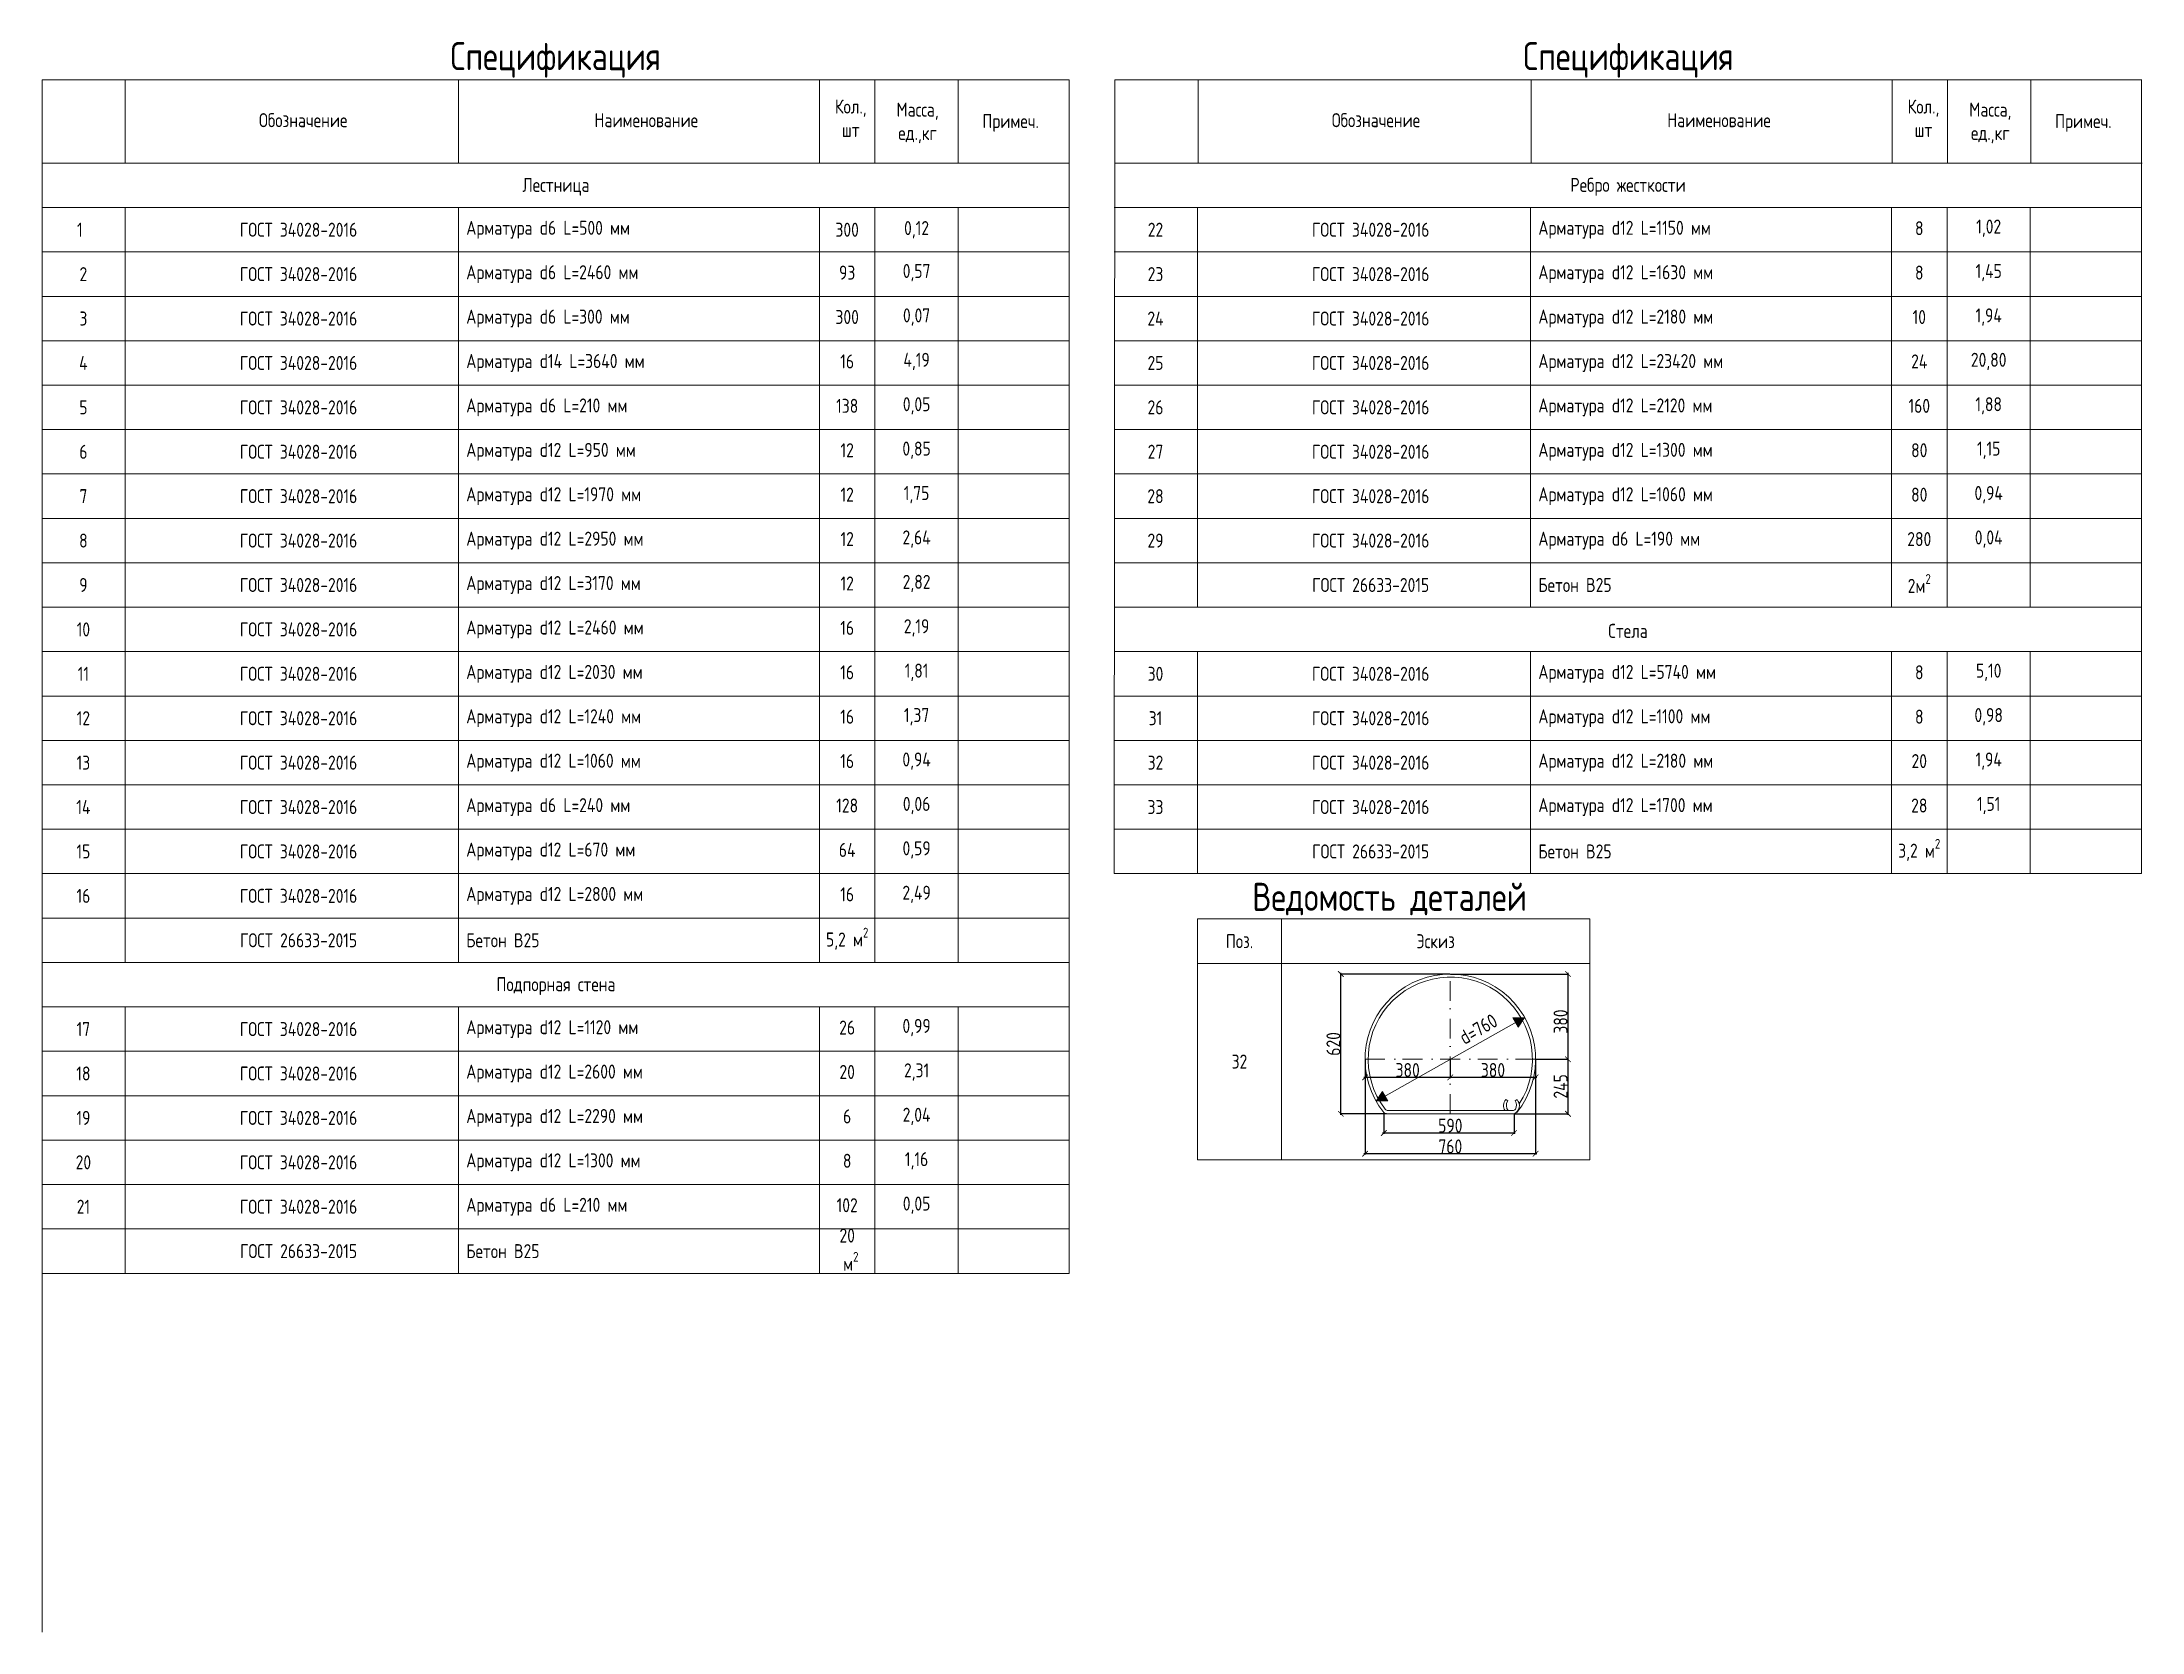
# Model space of a CAD drawing. Header units: millimetres. Extents: x -1960873 to -640355, y 7839719 to 16131025.
# Drawn here: x -820502 to -783075, y 8086362 to 8114708 of the extents above; entities that cross this region are included whole.
import ezdxf

# ---------------------------------------------------------------- set-up
doc = ezdxf.new("R2010")
doc.units = ezdxf.units.MM
doc.linetypes.add('Штрихпунктирная', pattern=[670.277762, 352.777767, -176.388884, 0, -141.111112])
doc.layers.get('0').update_dxf_attribs({"lineweight": 15})
doc.layers.add('КМ-Размеры', color=2, linetype='Continuous')
doc.styles.add('GOST-2.304_Type-B', font='')
doc.styles.get('GOST-2.304_Type-B').set_extended_font_data('ГОСТ тип А')
doc.dimstyles.new('SPDS', dxfattribs={"dimscale": 100, "dimtxt": 2.5, "dimasz": 2, "dimexe": 1.25, "dimexo": 0.625, "dimtad": 1, "dimdec": 0, "dimrnd": 0.001, "dimtxsty": 'GOST-2.304_Type-B', "dimblk": 'ARCHTICK', "dimcen": 2.5, "dimdle": 2, "dimadec": 0, "dimazin": 2, "dimtfac": 0.75, "dimtdec": 0, "dimtmove": 1, "dimatfit": 3, "dimfxl": 1.25, "dimtolj": 1, "dimarcsym": 0})

msp = doc.modelspace()

# ---------------------------------------------------------------- texts
at = {"transparency": 33554687, "style": 'GOST-2.304_Type-B'}
for s, insert, char_height, width, attachment_point in [('Спецификация ', (-811347.4, 8114388.4), 500, 18031.051, 5), ('Спецификация ', (-792228.8, 8114388.4), 500, 18031.051, 5), ('Обозначение', (-815846.3, 8113313.6), 250, 4572.089, 5), ('Наименование', (-809732.3, 8113313.6), 250, 4572.089, 5), ('Кол.,\\Pшт', (-806087.7, 8113348.1), 250, 575.508, 5), ('Масса,\\Pед.,кг', (-804896.6, 8113264.7), 250, 575.508, 5), ('Обозначение', (-796727.6, 8113313.6), 250, 4572.089, 5), ('Наименование', (-790613.6, 8113313.6), 250, 4572.089, 5), ('Кол.,\\Pшт', (-786969, 8113348.1), 250, 575.508, 5), ('Масса,\\Pед.,кг', (-785777.9, 8113264.7), 250, 575.508, 5), ('Лестница', (-811342.2, 8112126.3), 250, 18318.534, 5), ('Ребро жесткости', (-792234.4, 8112126.3), 250, 18318.534, 5), ('1', (-819827.5, 8111361.1), 250, 1207.348, 5), ('ГОСТ 34028-2016', (-815929.3, 8111361.1), 250, 5463.499, 5), ('Арматура d6 L=500 мм', (-812940.9, 8111361.1), 250, 6155.496, 4), ('300', (-806152, 8111361.1), 250, 712.533, 5), ('0,12', (-804915, 8111361.1), 250, 1207.348, 5), ('22', (-800656.6, 8111361.1), 250, 1207.348, 5), ('ГОСТ 34028-2016', (-796822, 8111361.1), 250, 5463.499, 5), ('Арматура d12 L=1150 мм', (-793833.5, 8111361.1), 250, 6155.496, 4), ('\\pxt1;8', (-787044.2, 8111388.1), 250, 1172.476, 5), ('1,02', (-785807.1, 8111388.1), 250, 1207.348, 5), ('2', (-819764, 8110569.4), 250, 1207.348, 5), ('ГОСТ 34028-2016', (-815929.3, 8110569.4), 250, 5463.499, 5), ('Арматура d6 L=2460 мм', (-812940.9, 8110569.4), 250, 6155.496, 4), ('93', (-806151.5, 8110596.4), 250, 1172.476, 5), ('0,57', (-804914.5, 8110596.4), 250, 1207.348, 5), ('23', (-800656.6, 8110569.4), 250, 1207.348, 5), ('ГОСТ 34028-2016', (-796822, 8110569.4), 250, 5463.499, 5), ('Арматура d12 L=1630 мм', (-793833.5, 8110569.4), 250, 6155.496, 4), ('8', (-787044.2, 8110596.4), 250, 1172.476, 5), ('1,45', (-785807.1, 8110596.4), 250, 1207.348, 5), ('3', (-819764, 8109777.7), 250, 1207.348, 5), ('ГОСТ 34028-2016', (-815929.3, 8109777.7), 250, 5463.499, 5), ('Арматура d6 L=300 мм', (-812940.9, 8109777.7), 250, 6155.496, 4), ('300', (-806151.5, 8109804.7), 250, 1172.476, 5), ('0,07', (-804914.5, 8109804.7), 250, 1207.348, 5), ('24', (-800656.6, 8109777.7), 250, 1207.348, 5), ('ГОСТ 34028-2016', (-796822, 8109777.7), 250, 5463.499, 5), ('Арматура d12 L=2180 мм', (-793833.5, 8109777.7), 250, 6155.496, 4), ('10', (-787044.2, 8109804.7), 250, 1172.476, 5), ('1,94', (-785807.1, 8109804.7), 250, 1207.348, 5), ('4', (-819764, 8108986), 250, 1207.348, 5), ('ГОСТ 34028-2016', (-815929.3, 8108986), 250, 5463.499, 5), ('Арматура d14 L=3640 мм', (-812940.9, 8108986), 250, 6155.496, 4), ('16', (-806151.5, 8109013), 250, 1172.476, 5), ('4,19', (-804914.5, 8109013), 250, 1207.348, 5), ('25', (-800656.6, 8108986), 250, 1207.348, 5), ('ГОСТ 34028-2016', (-796822, 8108986), 250, 5463.499, 5), ('Арматура d12 L=23420 мм', (-793833.5, 8108986), 250, 6155.496, 4), ('24', (-787044.2, 8109013), 250, 1172.476, 5), ('20,80', (-785807.1, 8109013), 250, 1207.348, 5), ('5', (-819764, 8108194.3), 250, 1207.348, 5), ('ГОСТ 34028-2016', (-815929.3, 8108194.3), 250, 5463.499, 5), ('Арматура d6 L=210 мм', (-812940.9, 8108194.3), 250, 6155.496, 4), ('138', (-806151.5, 8108221.3), 250, 1172.476, 5), ('0,05', (-804914.5, 8108221.3), 250, 1207.348, 5), ('26', (-800656.6, 8108194.3), 250, 1207.348, 5), ('ГОСТ 34028-2016', (-796822, 8108194.3), 250, 5463.499, 5), ('Арматура d12 L=2120 мм', (-793833.5, 8108194.3), 250, 6155.496, 4), ('160', (-787044.2, 8108221.3), 250, 1172.476, 5), ('1,88', (-785807.1, 8108221.3), 250, 1207.348, 5), ('6', (-819764, 8107402.6), 250, 1207.348, 5), ('ГОСТ 34028-2016', (-815929.3, 8107402.6), 250, 5463.499, 5), ('Арматура d12 L=950 мм', (-812940.9, 8107402.6), 250, 6155.496, 4), ('12', (-806151.5, 8107429.6), 250, 1172.476, 5), ('0,85', (-804914.5, 8107429.6), 250, 1207.348, 5), ('27', (-800656.6, 8107402.6), 250, 1207.348, 5), ('ГОСТ 34028-2016', (-796822, 8107402.6), 250, 5463.499, 5), ('Арматура d12 L=1300 мм', (-793833.5, 8107402.6), 250, 6155.496, 4), ('80', (-787044.2, 8107429.6), 250, 1172.476, 5), ('1,15', (-785807.1, 8107429.6), 250, 1207.348, 5), ('7', (-819764, 8106610.9), 250, 1207.348, 5), ('ГОСТ 34028-2016', (-815929.3, 8106610.9), 250, 5463.499, 5), ('Арматура d12 L=1970 мм', (-812940.9, 8106610.9), 250, 6155.496, 4), ('12', (-806151.5, 8106637.9), 250, 1172.476, 5), ('1,75', (-804914.5, 8106637.9), 250, 1207.348, 5), ('28', (-800656.6, 8106610.9), 250, 1207.348, 5), ('ГОСТ 34028-2016', (-796822, 8106610.9), 250, 5463.499, 5), ('Арматура d12 L=1060 мм', (-793833.5, 8106610.9), 250, 6155.496, 4), ('80', (-787044.2, 8106637.9), 250, 1172.476, 5), ('0,94', (-785807.1, 8106637.9), 250, 1207.348, 5), ('8', (-819764, 8105819.2), 250, 1207.348, 5), ('ГОСТ 34028-2016', (-815929.3, 8105819.2), 250, 5463.499, 5), ('Арматура d12 L=2950 мм', (-812940.9, 8105819.2), 250, 6155.496, 4), ('12', (-806151.5, 8105846.2), 250, 1172.476, 5), ('2,64', (-804914.5, 8105846.2), 250, 1207.348, 5), ('29', (-800656.6, 8105819.2), 250, 1207.348, 5), ('ГОСТ 34028-2016', (-796822, 8105819.2), 250, 5463.499, 5), ('Арматура d6 L=190 мм', (-793833.5, 8105819.2), 250, 6155.496, 4), ('280', (-787044.2, 8105846.2), 250, 1172.476, 5), ('0,04', (-785807.1, 8105846.2), 250, 1207.348, 5), ('2,82', (-804914.5, 8105054.5), 250, 1207.348, 5), ('\\A1;2м{\\H0.7x;\\S2^ ;}', (-787044.7, 8105054.5), 250, 989.631, 5), ('9', (-819764, 8105027.5), 250, 1207.348, 5), ('ГОСТ 34028-2016', (-815929.3, 8105027.5), 250, 5463.499, 5), ('Арматура d12 L=3170 мм', (-812940.9, 8105027.5), 250, 6155.496, 4), ('12', (-806151.5, 8105054.5), 250, 1172.476, 5), ('ГОСТ 26633-2015', (-796821.5, 8105027.5), 250, 5463.499, 5), ('Бетон B25', (-793833, 8105027.5), 250, 6155.496, 4), ('10', (-819764, 8104235.8), 250, 1207.348, 5), ('ГОСТ 34028-2016', (-815929.3, 8104235.8), 250, 5463.499, 5), ('Арматура d12 L=2460 мм', (-812940.9, 8104235.8), 250, 6155.496, 4), ('16', (-806151.5, 8104262.8), 250, 1172.476, 5), ('2,19', (-804914.5, 8104262.8), 250, 1207.348, 5), ('Стела', (-792235.4, 8104209.3), 250, 18318.534, 5), ('11', (-819764, 8103444.1), 250, 1207.348, 5), ('ГОСТ 34028-2016', (-815929.3, 8103444.1), 250, 5463.499, 5), ('Арматура d12 L=2030 мм', (-812940.9, 8103444.1), 250, 6155.496, 4), ('16', (-806151.5, 8103471.1), 250, 1172.476, 5), ('1,81', (-804914.5, 8103471.1), 250, 1207.348, 5), ('30', (-800656.6, 8103444.1), 250, 1207.348, 5), ('ГОСТ 34028-2016', (-796822, 8103444.1), 250, 5463.499, 5), ('Арматура d12 L=5740 мм', (-793833.5, 8103444.1), 250, 6155.496, 4), ('8', (-787044.2, 8103471.1), 250, 1172.476, 5), ('5,10', (-785807.1, 8103471.1), 250, 1207.348, 5), ('12', (-819764, 8102652.4), 250, 1207.348, 5), ('ГОСТ 34028-2016', (-815929.3, 8102652.4), 250, 5463.499, 5), ('Арматура d12 L=1240 мм', (-812940.9, 8102652.4), 250, 6155.496, 4), ('16', (-806151.5, 8102679.4), 250, 1172.476, 5), ('1,37', (-804914.5, 8102679.4), 250, 1207.348, 5), ('31', (-800656.6, 8102652.4), 250, 1207.348, 5), ('ГОСТ 34028-2016', (-796822, 8102652.4), 250, 5463.499, 5), ('Арматура d12 L=1100 мм', (-793833.5, 8102652.4), 250, 6155.496, 4), ('8', (-787044.2, 8102679.4), 250, 1172.476, 5), ('0,98', (-785807.1, 8102679.4), 250, 1207.348, 5), ('13', (-819764, 8101860.7), 250, 1207.348, 5), ('ГОСТ 34028-2016', (-815929.3, 8101860.7), 250, 5463.499, 5), ('Арматура d12 L=1060 мм', (-812940.9, 8101860.7), 250, 6155.496, 4), ('16', (-806151.5, 8101887.6), 250, 1172.476, 5), ('0,94', (-804914.5, 8101887.6), 250, 1207.348, 5), ('32', (-800656.6, 8101860.7), 250, 1207.348, 5), ('ГОСТ 34028-2016', (-796822, 8101860.7), 250, 5463.499, 5), ('Арматура d12 L=2180 мм', (-793833.5, 8101860.7), 250, 6155.496, 4), ('20', (-787044.2, 8101887.7), 250, 1172.476, 5), ('1,94', (-785807.1, 8101887.7), 250, 1207.348, 5), ('14', (-819764, 8101069), 250, 1207.348, 5), ('ГОСТ 34028-2016', (-815929.3, 8101069), 250, 5463.499, 5), ('\\pxt17;Арматура d6 L=240 мм', (-812940.9, 8101069), 250, 6155.496, 4), ('128', (-806151.5, 8101095.9), 250, 1172.476, 5), ('0,06', (-804914.5, 8101095.9), 250, 1207.348, 5), ('33', (-800656.6, 8101069), 250, 1207.348, 5), ('ГОСТ 34028-2016', (-796822, 8101069), 250, 5463.499, 5), ('Арматура d12 L=1700 мм', (-793833.5, 8101069), 250, 6155.496, 4), ('28', (-787044.2, 8101096), 250, 1172.476, 5), ('1,51', (-785807.1, 8101096), 250, 1207.348, 5), ('15', (-819764, 8100277.2), 250, 1207.348, 5), ('ГОСТ 34028-2016', (-815929.3, 8100277.3), 250, 5463.499, 5), ('Арматура d12 L=670 мм', (-812940.9, 8100277.2), 250, 6155.496, 4), ('64', (-806151.5, 8100304.2), 250, 1172.476, 5), ('0,59', (-804914.5, 8100304.2), 250, 1207.348, 5), ('ГОСТ 26633-2015', (-796821.5, 8100277.3), 250, 5463.499, 5), ('Бетон B25', (-793833, 8100277.3), 250, 6155.496, 4), ('\\A1;3,2 м{\\H0.7x;\\S2^ ;}', (-787044.7, 8100304.3), 250, 989.631, 5), ('16', (-819764, 8099485.5), 250, 1207.348, 5), ('ГОСТ 34028-2016', (-815929.3, 8099485.5), 250, 5463.499, 5), ('Арматура d12 L=2800 мм', (-812940.9, 8099485.5), 250, 6155.496, 4), ('16', (-806151.5, 8099512.5), 250, 1172.476, 5), ('2,49', (-804914.5, 8099512.5), 250, 1207.348, 5), ('Ведомость деталей', (-796482.9, 8099428.4), 500, 8302.589, 5), ('\\A1;5,2 м{\\H0.7x;\\S2^ ;}', (-806151.5, 8098720.8), 250, 1172.476, 5), ('ГОСТ 26633-2015', (-815928.8, 8098693.8), 250, 5463.499, 5), ('Бетон B25', (-812940.4, 8098693.8), 250, 6155.496, 4), ('Поз.', (-799159.9, 8098677.3), 250, 1500, 5), ('Эскиз', (-795663.7, 8098677.3), 250, 5492.453, 5), ('Подпорная стена', (-811342.2, 8097875.7), 250, 18318.534, 5), ('17', (-819764, 8097110.4), 250, 1207.348, 5), ('ГОСТ 34028-2016', (-815929.3, 8097110.4), 250, 5463.499, 5), ('Арматура d12 L=1120 мм', (-812940.9, 8097110.4), 250, 6155.496, 4), ('26', (-806151.5, 8097137.4), 250, 1172.476, 5), ('0,99', (-804914.5, 8097137.4), 250, 1207.348, 5), ('32', (-799159.9, 8096531.4), 250, 1500, 5), ('18', (-819764, 8096318.7), 250, 1207.348, 5), ('ГОСТ 34028-2016', (-815929.3, 8096318.7), 250, 5463.499, 5), ('Арматура d12 L=2600 мм', (-812940.9, 8096318.7), 250, 6155.496, 4), ('20', (-806151.5, 8096345.7), 250, 1172.476, 5), ('2,31', (-804914.5, 8096345.7), 250, 1207.348, 5), ('19', (-819764, 8095527), 250, 1207.348, 5), ('ГОСТ 34028-2016', (-815929.3, 8095527), 250, 5463.499, 5), ('Арматура d12 L=2290 мм', (-812940.9, 8095527), 250, 6155.496, 4), ('6', (-806151.5, 8095554), 250, 1172.476, 5), ('2,04', (-804914.5, 8095554), 250, 1207.348, 5), ('20', (-819764, 8094735.3), 250, 1207.348, 5), ('ГОСТ 34028-2016', (-815929.3, 8094735.3), 250, 5463.499, 5), ('Арматура d12 L=1300 мм', (-812940.9, 8094735.3), 250, 6155.496, 4), ('8', (-806151.5, 8094762.3), 250, 1172.476, 5), ('1,16', (-804914.5, 8094762.3), 250, 1207.348, 5), ('21', (-819764, 8093943.6), 250, 1207.348, 5), ('ГОСТ 34028-2016', (-815929.3, 8093943.6), 250, 5463.499, 5), ('Арматура d6 L=210 мм', (-812940.9, 8093943.6), 250, 6155.496, 4), ('102', (-806151.5, 8093970.6), 250, 1172.476, 5), ('0,05', (-804914.5, 8093970.6), 250, 1207.348, 5), ('ГОСТ 26633-2015', (-815928.4, 8093151.9), 250, 5463.499, 5), ('Бетон B25', (-812939.9, 8093151.9), 250, 6155.496, 4), ('\\A1;20\\P м{\\H0.7x;\\S2^ ;}', (-806151.1, 8093178.9), 250, 1172.476, 5)]:
    msp.add_mtext(s, dxfattribs=dict(at, insert=insert, char_height=char_height, width=width, attachment_point=attachment_point))
at = {"transparency": 33554687, "char_height": 250, "attachment_point": 5, "style": 'GOST-2.304_Type-B'}
for insert in [(-803238.6, 8113264.7), (-784119.9, 8113264.7)]:
    msp.add_mtext('Примеч.', dxfattribs=dict(at, insert=insert))
at = {"transparency": 33554687, "insert": (-794903.8, 8097111.3), "char_height": 250, "width": 5492.453, "attachment_point": 5, "rotation": 30, "style": 'GOST-2.304_Type-B'}
msp.add_mtext('d=760', dxfattribs=at)

# ---------------------------------------------------------------- blocks, each defined once
blk = doc.blocks.new('_ArchTick')
at = {"color": 0, "linetype": 'ByBlock', "const_width": 0.15}
blk.add_lwpolyline([(-0.5, -0.5), (0.5, 0.5)], dxfattribs=at)
blk = doc.blocks.new('*D170')
at = {"layer": 'Defpoints', "color": 0, "ltscale": 10, "transparency": 16777216}
for p in [(-796922, 8096412, -7352), (-793882, 8096412, -7352), (-796922, 8094888)]:
    blk.add_point(p, dxfattribs=at)
at = {"layer": 'КМ-Размеры', "color": 0, "lineweight": -2, "ltscale": 10, "transparency": 16777216}
for p, q in [((-796922, 8096406), (-796922, 8094875)), ((-793882, 8096406), (-793882, 8094875))]:
    blk.add_line(p, q, dxfattribs=at)
at = {"layer": 'КМ-Размеры', "color": 0, "linetype": 'ByBlock', "ltscale": 10, "transparency": 16777216}
blk.add_line((-793862, 8094888), (-796942, 8094888), dxfattribs=at)
at = {"layer": 'КМ-Размеры', "color": 0, "ltscale": 10, "transparency": 16777216, "xscale": 100, "yscale": 100, "zscale": 100, "rotation": 180}
blk.add_blockref('_ArchTick', (-796922, 8094888), dxfattribs=at)
at = {"layer": 'КМ-Размеры', "color": 0, "ltscale": 10, "transparency": 16777216, "xscale": 100, "yscale": 100, "zscale": 100}
blk.add_blockref('_ArchTick', (-793882, 8094888), dxfattribs=at)
at = {"layer": 'КМ-Размеры', "color": 0, "lineweight": 15, "ltscale": 10, "transparency": 16777216, "insert": (-795402, 8095019), "char_height": 250, "attachment_point": 5, "style": 'GOST-2.304_Type-B'}
blk.add_mtext('\\A1;760', dxfattribs=at)
blk = doc.blocks.new('*D171')
at = {"layer": 'Defpoints', "color": 0, "ltscale": 10, "transparency": 16777216}
for p in [(-797354, 8098092), (-795402, 8098092, -7352), (-796536, 8095600, -7352)]:
    blk.add_point(p, dxfattribs=at)
at = {"layer": 'КМ-Размеры', "color": 0, "lineweight": -2, "ltscale": 10, "transparency": 16777216}
for p, q in [((-795409, 8098092), (-797367, 8098092)), ((-796542, 8095600), (-797367, 8095600))]:
    blk.add_line(p, q, dxfattribs=at)
at = {"layer": 'КМ-Размеры', "color": 0, "linetype": 'ByBlock', "ltscale": 10, "transparency": 16777216}
blk.add_line((-797354, 8095580), (-797354, 8098112), dxfattribs=at)
at = {"layer": 'КМ-Размеры', "color": 0, "ltscale": 10, "transparency": 16777216, "xscale": 100, "yscale": 100, "zscale": 100}
for p, rotation in [((-797354, 8098092), 90), ((-797354, 8095600), 270)]:
    blk.add_blockref('_ArchTick', p, dxfattribs=dict(at, rotation=rotation))
at = {"layer": 'КМ-Размеры', "color": 0, "lineweight": 15, "ltscale": 10, "transparency": 16777216, "insert": (-797485, 8096846), "char_height": 250, "attachment_point": 5, "rotation": 90, "style": 'GOST-2.304_Type-B'}
blk.add_mtext('\\A1;620', dxfattribs=at)
blk = doc.blocks.new('*D172')
at = {"layer": 'Defpoints', "color": 0, "ltscale": 10, "transparency": 16777216}
for p in [(-796922, 8096572, -7352), (-796922, 8096249), (-795402, 8096572, -7352)]:
    blk.add_point(p, dxfattribs=at)
at = {"layer": 'КМ-Размеры', "color": 0, "linetype": 'ByBlock', "ltscale": 10, "transparency": 16777216}
blk.add_line((-795382, 8096249), (-796942, 8096249), dxfattribs=at)
at = {"layer": 'КМ-Размеры', "color": 0, "lineweight": -2, "ltscale": 10, "transparency": 16777216}
for p, q in [((-796922, 8096566), (-796922, 8096237)), ((-795402, 8096566), (-795402, 8096237))]:
    blk.add_line(p, q, dxfattribs=at)
at = {"layer": 'КМ-Размеры', "color": 0, "ltscale": 10, "transparency": 16777216, "xscale": 100, "yscale": 100, "zscale": 100, "rotation": 180}
blk.add_blockref('_ArchTick', (-796922, 8096249), dxfattribs=at)
at = {"layer": 'КМ-Размеры', "color": 0, "ltscale": 10, "transparency": 16777216, "xscale": 100, "yscale": 100, "zscale": 100}
blk.add_blockref('_ArchTick', (-795402, 8096249), dxfattribs=at)
at = {"layer": 'КМ-Размеры', "color": 0, "lineweight": 15, "ltscale": 10, "transparency": 16777216, "insert": (-796162, 8096380), "char_height": 250, "attachment_point": 5, "style": 'GOST-2.304_Type-B'}
blk.add_mtext('\\A1;380', dxfattribs=at)
blk = doc.blocks.new('*D173')
at = {"layer": 'Defpoints', "color": 0, "ltscale": 10, "transparency": 16777216}
for p in [(-795402, 8096572, -7352), (-795402, 8096249), (-793882, 8096572, -7352)]:
    blk.add_point(p, dxfattribs=at)
at = {"layer": 'КМ-Размеры', "color": 0, "linetype": 'ByBlock', "ltscale": 10, "transparency": 16777216}
blk.add_line((-793862, 8096249), (-795422, 8096249), dxfattribs=at)
at = {"layer": 'КМ-Размеры', "color": 0, "lineweight": -2, "ltscale": 10, "transparency": 16777216}
for p, q in [((-795402, 8096566), (-795402, 8096237)), ((-793882, 8096566), (-793882, 8096237))]:
    blk.add_line(p, q, dxfattribs=at)
at = {"layer": 'КМ-Размеры', "color": 0, "ltscale": 10, "transparency": 16777216, "xscale": 100, "yscale": 100, "zscale": 100, "rotation": 180}
blk.add_blockref('_ArchTick', (-795402, 8096249), dxfattribs=at)
at = {"layer": 'КМ-Размеры', "color": 0, "ltscale": 10, "transparency": 16777216, "xscale": 100, "yscale": 100, "zscale": 100}
blk.add_blockref('_ArchTick', (-793882, 8096249), dxfattribs=at)
at = {"layer": 'КМ-Размеры', "color": 0, "lineweight": 15, "ltscale": 10, "transparency": 16777216, "insert": (-794642, 8096380), "char_height": 250, "attachment_point": 5, "style": 'GOST-2.304_Type-B'}
blk.add_mtext('\\A1;380', dxfattribs=at)
blk = doc.blocks.new('*D174')
at = {"layer": 'Defpoints', "color": 0, "ltscale": 10, "transparency": 16777216}
for p in [(-796588, 8095621, -7352), (-794267, 8095600, -7352), (-796588, 8095258)]:
    blk.add_point(p, dxfattribs=at)
at = {"layer": 'КМ-Размеры', "color": 0, "lineweight": -2, "ltscale": 10, "transparency": 16777216}
for p, q in [((-796588, 8095615), (-796588, 8095246)), ((-794267, 8095594), (-794267, 8095246))]:
    blk.add_line(p, q, dxfattribs=at)
at = {"layer": 'КМ-Размеры', "color": 0, "linetype": 'ByBlock', "ltscale": 10, "transparency": 16777216}
blk.add_line((-794247, 8095258), (-796608, 8095258), dxfattribs=at)
at = {"layer": 'КМ-Размеры', "color": 0, "ltscale": 10, "transparency": 16777216, "xscale": 100, "yscale": 100, "zscale": 100, "rotation": 180}
blk.add_blockref('_ArchTick', (-796588, 8095258), dxfattribs=at)
at = {"layer": 'КМ-Размеры', "color": 0, "ltscale": 10, "transparency": 16777216, "xscale": 100, "yscale": 100, "zscale": 100}
blk.add_blockref('_ArchTick', (-794267, 8095258), dxfattribs=at)
at = {"layer": 'КМ-Размеры', "color": 0, "lineweight": 15, "ltscale": 10, "transparency": 16777216, "insert": (-795402, 8095389), "char_height": 250, "attachment_point": 5, "style": 'GOST-2.304_Type-B'}
blk.add_mtext('\\A1;590', dxfattribs=at)
blk = doc.blocks.new('*D175')
at = {"layer": 'Defpoints', "color": 0, "ltscale": 10, "transparency": 16777216}
for p in [(-793882, 8096572, -7352), (-794267, 8095600, -7352), (-793305, 8095600)]:
    blk.add_point(p, dxfattribs=at)
at = {"layer": 'КМ-Размеры', "color": 0, "linetype": 'ByBlock', "ltscale": 10, "transparency": 16777216}
blk.add_line((-793305, 8096592), (-793305, 8095580), dxfattribs=at)
at = {"layer": 'КМ-Размеры', "color": 0, "lineweight": -2, "ltscale": 10, "transparency": 16777216}
for p, q in [((-793876, 8096572), (-793293, 8096572)), ((-794261, 8095600), (-793293, 8095600))]:
    blk.add_line(p, q, dxfattribs=at)
at = {"layer": 'КМ-Размеры', "color": 0, "ltscale": 10, "transparency": 16777216, "xscale": 100, "yscale": 100, "zscale": 100}
for p, rotation in [((-793305, 8096572), 90), ((-793305, 8095600), 270)]:
    blk.add_blockref('_ArchTick', p, dxfattribs=dict(at, rotation=rotation))
at = {"layer": 'КМ-Размеры', "color": 0, "lineweight": 15, "ltscale": 10, "transparency": 16777216, "insert": (-793437, 8096089), "char_height": 250, "attachment_point": 5, "rotation": 90, "style": 'GOST-2.304_Type-B'}
blk.add_mtext('\\A1;245', dxfattribs=at)
blk = doc.blocks.new('*D176')
at = {"layer": 'Defpoints', "color": 0, "ltscale": 10, "transparency": 16777216}
for p in [(-795402, 8098092, -7352), (-793882, 8096572, -7352), (-793305, 8096572)]:
    blk.add_point(p, dxfattribs=at)
at = {"layer": 'КМ-Размеры', "color": 0, "lineweight": -2, "ltscale": 10, "transparency": 16777216}
for p, q in [((-795396, 8098092), (-793293, 8098092)), ((-793876, 8096572), (-793293, 8096572))]:
    blk.add_line(p, q, dxfattribs=at)
at = {"layer": 'КМ-Размеры', "color": 0, "linetype": 'ByBlock', "ltscale": 10, "transparency": 16777216}
blk.add_line((-793305, 8098112), (-793305, 8096552), dxfattribs=at)
at = {"layer": 'КМ-Размеры', "color": 0, "ltscale": 10, "transparency": 16777216, "xscale": 100, "yscale": 100, "zscale": 100}
for p, rotation in [((-793305, 8098092), 90), ((-793305, 8096572), 270)]:
    blk.add_blockref('_ArchTick', p, dxfattribs=dict(at, rotation=rotation))
at = {"layer": 'КМ-Размеры', "color": 0, "lineweight": 15, "ltscale": 10, "transparency": 16777216, "insert": (-793437, 8097245), "char_height": 250, "attachment_point": 5, "rotation": 90, "style": 'GOST-2.304_Type-B'}
blk.add_mtext('\\A1;380', dxfattribs=at)

# ---------------------------------------------------------------- dimensions: what is measured, and where the dimension line sits
at = {"layer": 'КМ-Размеры', "color": 7, "lineweight": 15, "ltscale": 10, "transparency": 33554687}
for base, p1, p2, angle, text, picture, middle in [((-797354.2, 8098091.9, 7352.2), (-796535.6, 8095600.4), (-795402.3, 8098091.9), 90, '620', '*D171', (-797354.2, 8096846.2, 7352.2)), ((-793305.5, 8096571.9, 7352.2), (-795402.3, 8098091.9), (-793882.3, 8096571.9), 270, '380', '*D176', (-793305.5, 8097244.8, 7352.2)), ((-793305.5, 8095600.4, 7352.2), (-793882.3, 8096571.9), (-794267, 8095600.4), 270, '245', '*D175', (-793305.5, 8096089, 7352.2)), ((-796922.3, 8096249.1, 7352.2), (-795402.3, 8096571.9), (-796922.3, 8096571.9), 180, '380', '*D172', (-796162.3, 8096249.1, 7352.2)), ((-796922.3, 8094887.6, 7352.2), (-793882.3, 8096412.2), (-796922.3, 8096412.2), 180, '760', '*D170', (-795402.3, 8094887.6, 7352.2)), ((-795402.3, 8096249.1, 7352.2), (-793882.3, 8096571.9), (-795402.3, 8096571.9), 180, '380', '*D173', (-794642.3, 8096249.1, 7352.2)), ((-796588.1, 8095258.2, 7352.2), (-794267, 8095600.4), (-796588.1, 8095621), 180, '590', '*D174', (-795402.3, 8095258.2, 7352.2))]:
    dim = msp.add_linear_dim(base=base, p1=p1, p2=p2, angle=angle, text=text, dimstyle='SPDS', override={"dimscale": 10, "dimtxt": 25, "dimasz": 10, "dimblk1": 'ArchTick', "dimblk2": 'ArchTick', "dimsah": 1, "dimlwd": 65535}, dxfattribs=at)
    dim.commit()
    dim.dimension.update_dxf_attribs({"geometry": picture, "text_midpoint": middle, "dimtype": 160})

# ---------------------------------------------------------------- hatches: boundary and pattern name
at = {"transparency": 33554687}
h = msp.add_hatch(color=256, dxfattribs=at)
h.dxf.hatch_style = 1
h.paths.add_polyline_path([(-794078, 8097318), (-794285.1, 8097309.7), (-794238.8, 8097227.4)])
h.paths.add_polyline_path([(-794078, 8097318), (-794238.8, 8097227.4), (-794192.4, 8097145.1)])
h = msp.add_hatch(color=256, dxfattribs=at)
h.dxf.hatch_style = 1
h.paths.add_polyline_path([(-796724.9, 8095822.8), (-796610.9, 8095995.9), (-796564.3, 8095913.7)])
h.paths.add_polyline_path([(-796724.9, 8095822.8), (-796564.3, 8095913.7), (-796517.8, 8095831.5)])

# ---------------------------------------------------------------- linework, layer by layer
for p, q in [((-820501.2, 8114033.1), (-820501.6, 8086361.9)), ((-820501.5, 8114033.1), (-802193.4, 8114033.1)), ((-819017.3, 8114033.1), (-819017.3, 8112548.6)), ((-813079.5, 8114033.1), (-813079.5, 8112548.6)), ((-806646.9, 8114033.1), (-806646.9, 8112548.6)), ((-805657.3, 8114033.1), (-805657.3, 8112548.6)), ((-804172.8, 8114033.1), (-804172.8, 8112548.6)), ((-802192.5, 8092756.1), (-802193.4, 8114033.1)), ((-801382.8, 8114033.1), (-801394.3, 8099881.4)), ((-801382.8, 8114033.1), (-783074.7, 8114033.1)), ((-799898.6, 8114033.1), (-799898.6, 8112548.6)), ((-793960.8, 8114033.1), (-793960.8, 8112548.6)), ((-787528.2, 8114033.1), (-787528.2, 8112548.6)), ((-786538.6, 8114033.1), (-786538.6, 8112548.6)), ((-785054.2, 8114033.1), (-785054.2, 8112548.6)), ((-783086.1, 8099881.4), (-783086.1, 8114033.1)), ((-820501.5, 8112548.6), (-802193.4, 8112548.6)), ((-820501.5, 8112548.6), (-802193.3, 8112548.6)), ((-801382.8, 8112548.6), (-783074.6, 8112548.6)), ((-820501.7, 8111756.9), (-802193.5, 8111756.9)), ((-819017.3, 8111756.9), (-819017.3, 8098298)), ((-813079.5, 8111756.9), (-813079.5, 8098298)), ((-806646.9, 8111756.9), (-806646.9, 8098298)), ((-805657.3, 8111756.9), (-805657.3, 8098298)), ((-804172.8, 8111756.9), (-804172.8, 8098298)), ((-801393.8, 8111756.9), (-783085.6, 8111756.9)), ((-799909.9, 8111756.9), (-799909.9, 8104631.6)), ((-793972.1, 8111756.9), (-793972.1, 8104631.6)), ((-787539.5, 8111756.9), (-787539.5, 8104631.6)), ((-786549.9, 8111756.9), (-786549.9, 8104631.6)), ((-785065.5, 8111756.9), (-785065.5, 8104631.6)), ((-820501.7, 8110965.2), (-802193.5, 8110965.2)), ((-801394.3, 8110965.2), (-783086.1, 8110965.2)), ((-820501.7, 8110173.5), (-802186.2, 8110173.5)), ((-801394.3, 8110173.5), (-783086.1, 8110173.5)), ((-820501.4, 8109381.8), (-802193.3, 8109381.8)), ((-801394.3, 8109381.8), (-783086.1, 8109381.8)), ((-820501.4, 8108590.1), (-802193.3, 8108590.1)), ((-801394.3, 8108590.1), (-783086.1, 8108590.1)), ((-820501.4, 8107798.4), (-802193.3, 8107798.4)), ((-801394.3, 8107798.4), (-783086.1, 8107798.4)), ((-820501.2, 8107006.7), (-802193, 8107006.7)), ((-801394.3, 8107006.7), (-783086.1, 8107006.7)), ((-820501.2, 8106215), (-802193, 8106215)), ((-801394.3, 8106215), (-783086.1, 8106215)), ((-820501.2, 8105423.3), (-802193, 8105423.3)), ((-801394.3, 8105423.3), (-783086.1, 8105423.3)), ((-820501.2, 8104631.6), (-802193, 8104631.6)), ((-801394.3, 8104631.6), (-783086.1, 8104631.6)), ((-820501.2, 8103839.9), (-802193, 8103839.9)), ((-801394.8, 8103839.9), (-783086.6, 8103839.9)), ((-799909.9, 8103839.9), (-799909.9, 8099881.4)), ((-793972.1, 8103839.9), (-793972.1, 8099881.4)), ((-787539.5, 8103839.9), (-787539.5, 8099881.4)), ((-786549.9, 8103839.9), (-786549.9, 8099881.4)), ((-785065.5, 8103839.9), (-785065.5, 8099881.4)), ((-820501.2, 8103048.2), (-802193, 8103048.2)), ((-801394.3, 8103048.2), (-783086.1, 8103048.2)), ((-820501.2, 8102256.5), (-802193, 8102256.5)), ((-801394.3, 8102256.5), (-783086.1, 8102256.5)), ((-820501.2, 8101464.8), (-802193, 8101464.8)), ((-801394.3, 8101464.8), (-783086.1, 8101464.8)), ((-820501.7, 8100673.1), (-802193.5, 8100673.1)), ((-801394.3, 8100673.1), (-783086.1, 8100673.1)), ((-820501.7, 8099881.4), (-802193.5, 8099881.4)), ((-801394.3, 8099881.4), (-783086.1, 8099881.4)), ((-820501.7, 8099089.7), (-802193.5, 8099089.7)), ((-799909.9, 8099073.1), (-799909.9, 8094781.4)), ((-799909.9, 8099073.1), (-792917.4, 8099073.1)), ((-798409.9, 8099073.1), (-798409.9, 8094781.4)), ((-792917.4, 8099073.1), (-792917.4, 8094781.4)), ((-820501.2, 8098298), (-802193, 8098298)), ((-799909.9, 8098281.4), (-792917.4, 8098281.4)), ((-820501.7, 8097506.3), (-802193.5, 8097506.3)), ((-819017.3, 8097506.3), (-819017.3, 8092756.1)), ((-813079.5, 8097506.3), (-813079.5, 8092756.1)), ((-806646.9, 8097506.3), (-806646.9, 8092756.1)), ((-805657.3, 8097506.3), (-805657.3, 8092756.1)), ((-804172.8, 8097506.3), (-804172.8, 8092756.1)), ((-796726.5, 8095825.7), (-794078, 8097318)), ((-794078, 8097318), (-794285.1, 8097309.7)), ((-794285.1, 8097309.7), (-794192.4, 8097145.1)), ((-794078, 8097318), (-794192.4, 8097145.1)), ((-820501.7, 8096714.6), (-802193.5, 8096714.6)), ((-820501.7, 8095922.9), (-802193.5, 8095922.9)), ((-796724.9, 8095822.8), (-796610.9, 8095995.9)), ((-796610.9, 8095995.9), (-796517.8, 8095831.5)), ((-794379.8, 8095831.4), (-794413.1, 8095853)), ((-794246.3, 8095831.4), (-794212.9, 8095853)), ((-796724.9, 8095822.8), (-796517.8, 8095831.5)), ((-794267, 8095600.4), (-796537.5, 8095600.4)), ((-794292.5, 8095656.4), (-796512, 8095656.4)), ((-820501.7, 8095131.2), (-802193.5, 8095131.2)), ((-799909.9, 8094781.4), (-792917.4, 8094781.4)), ((-820501.7, 8094339.5), (-802193.5, 8094339.5)), ((-820501.7, 8093547.8), (-802193.5, 8093547.8)), ((-820500.7, 8092756.1), (-802192.5, 8092756.1))]:
    msp.add_line(p, q, dxfattribs=at)
at = {"linetype": 'Штрихпунктирная', "transparency": 33554687}
for p, q in [((-795402.3, 8095600.4), (-795402.3, 8098075.4)), ((-796922.3, 8096571.9), (-793882.3, 8096571.9))]:
    msp.add_line(p, q, dxfattribs=at)
at = {"transparency": 33554687}
for centre, radius, start, end in [((-795402.3, 8096571.9), 1520, 321.27378, 218.72622), ((-795402.3, 8096571.9), 1464, 327.03379, 217.44919), ((-794296.4, 8095745.9), 158.4, 137.45916, 214.40323), ((-794329.6, 8095745.9), 158.4, 293.27529, 42.54084), ((-796519.4, 8095719.3), 119.9, 235.06567, 262.25106), ((-796505.3, 8095737.6), 81.4, 223.37699, 265.29271), ((-794258.1, 8095751.3), 145.6, 146.65116, 220.66754), ((-794299.2, 8095737.6), 81.4, 274.70729, 316.62301), ((-794367.9, 8095751.3), 145.6, 331.41869, 33.34884)]:
    msp.add_arc(centre, radius, start, end, dxfattribs=at)

msp.set_redraw_order([(e.dxf.handle, doc.entitydb.next_handle()) for e in msp.query("TEXT MTEXT ATTDEF DIMENSION ARC_DIMENSION")])  # texts and dimensions are drawn at this point

doc.saveas('drawing.dxf')
